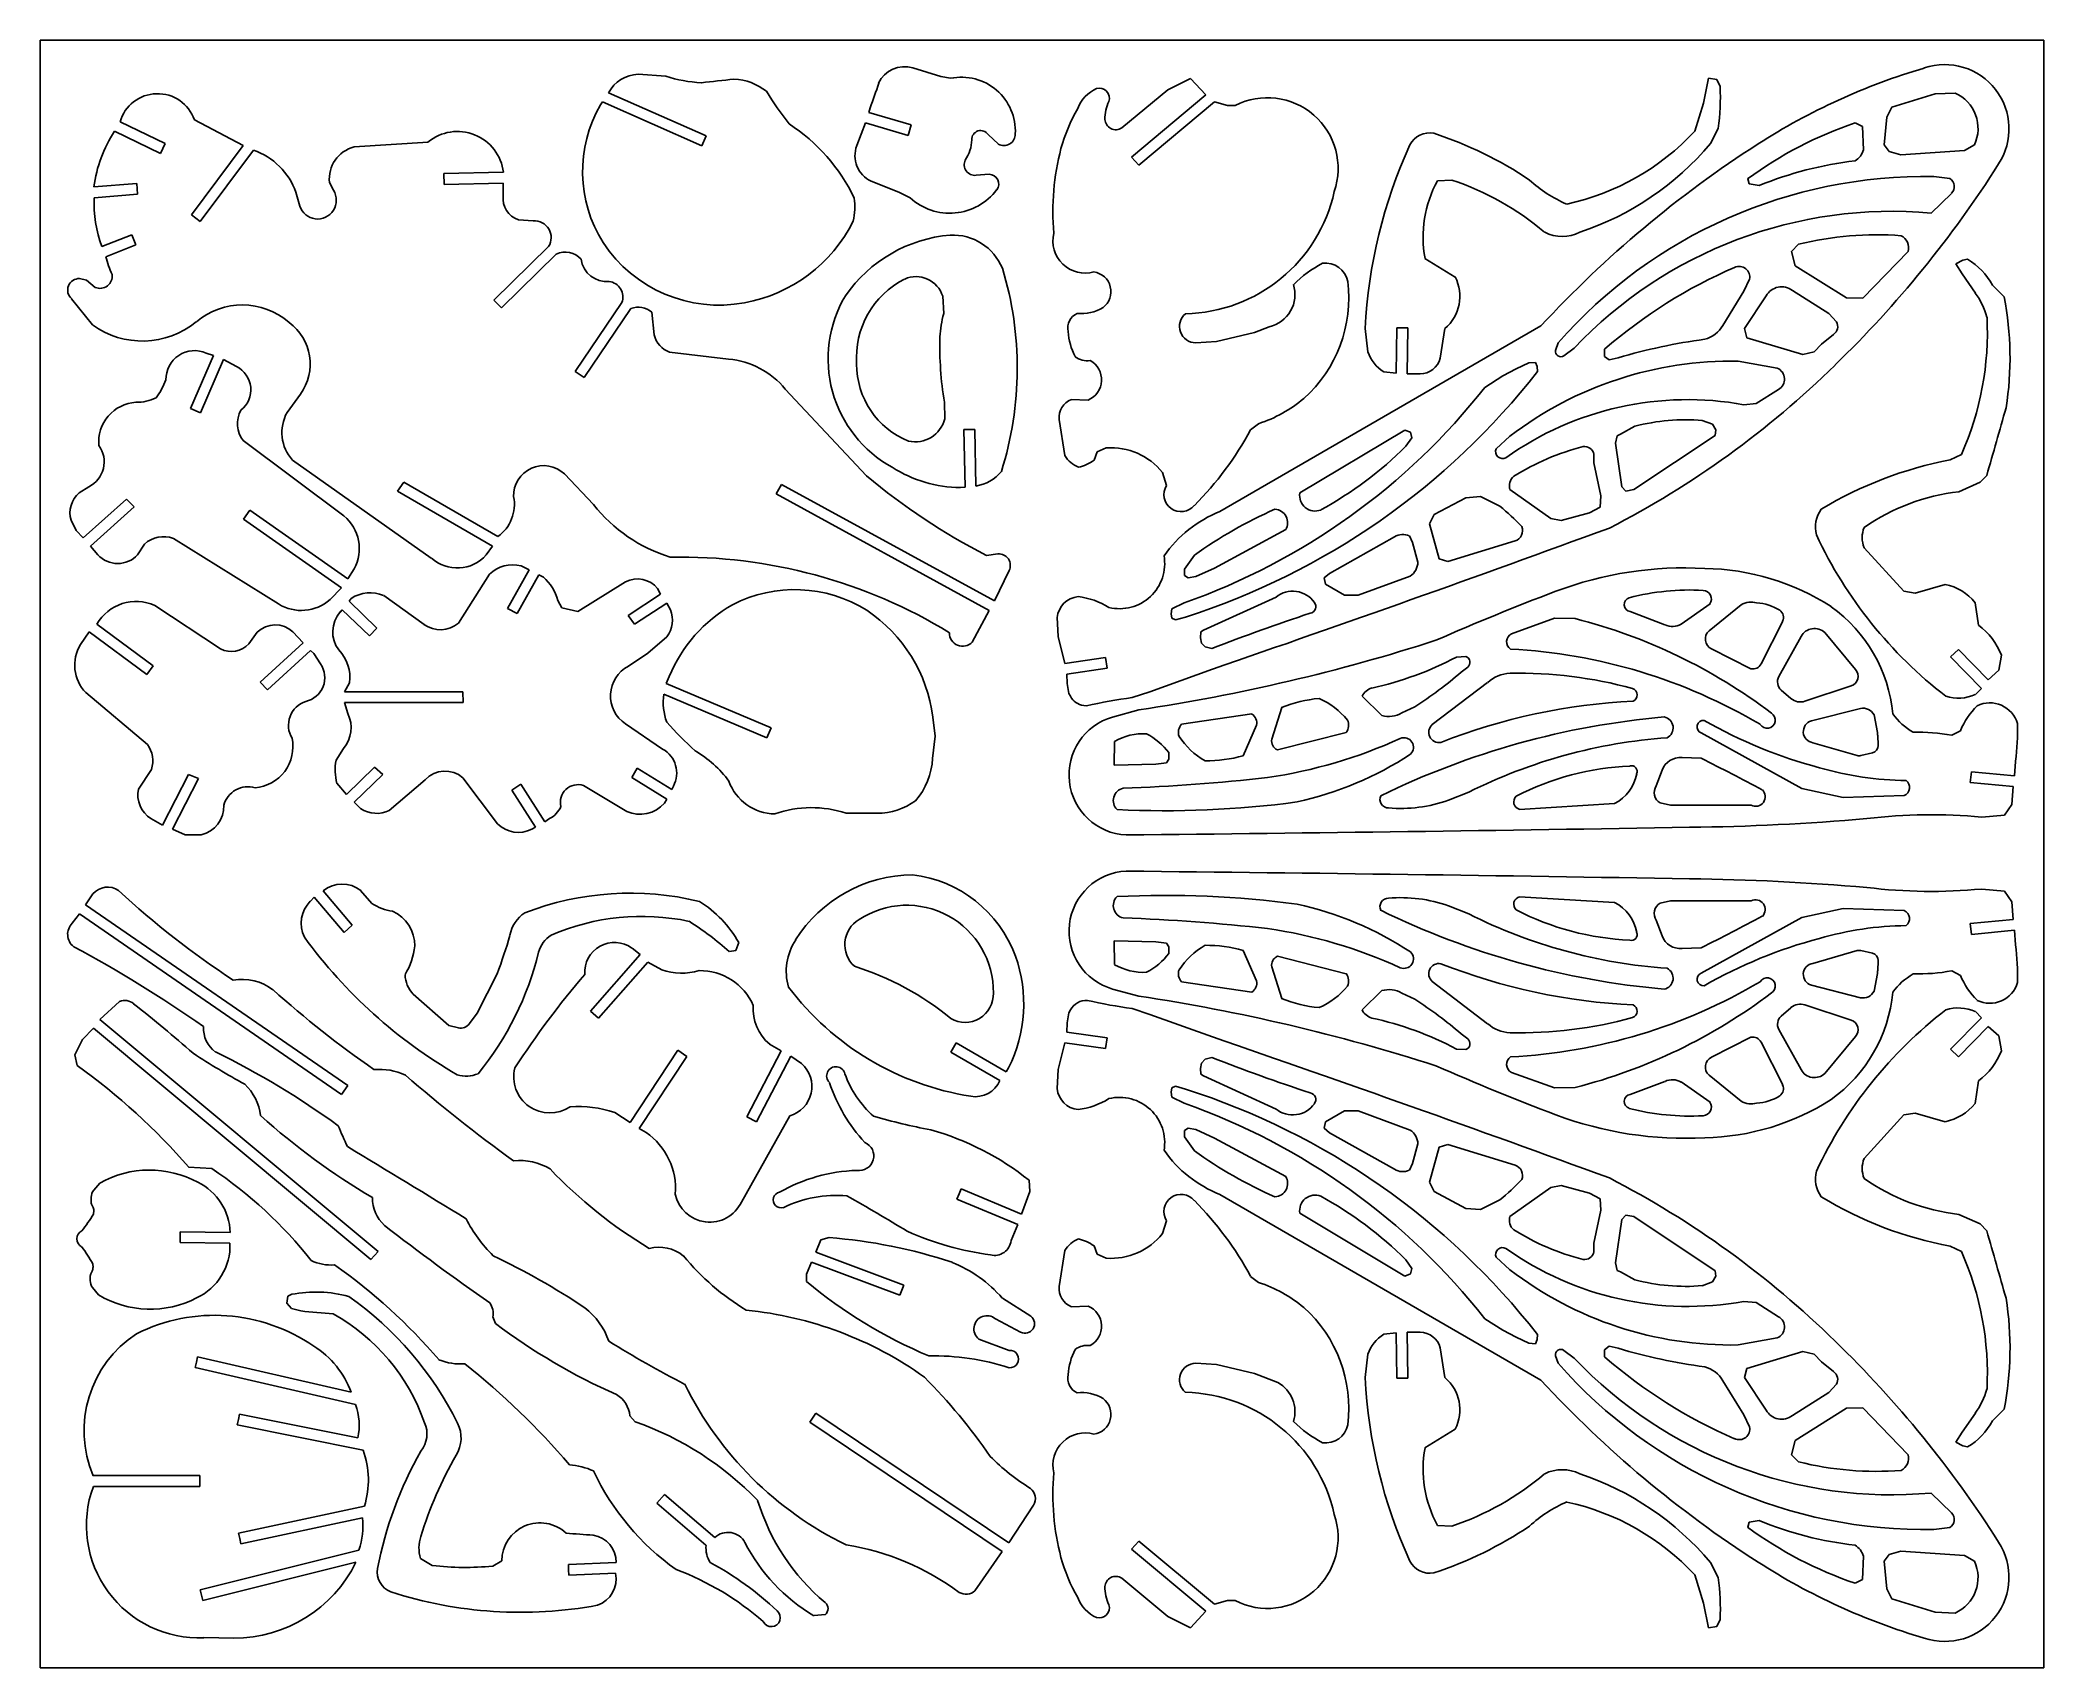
# Model space of a CAD drawing. Header units: millimetres. Extents: x -340 to 29, y 422 to 722.
import ezdxf

# ---------------------------------------------------------------- set-up
doc = ezdxf.new("R2010")
doc.units = ezdxf.units.MM
doc.layers.add('CYAN', color=7, linetype='Continuous')
doc.layers.add('WHITE', color=7, linetype='Continuous')

msp = doc.modelspace()

# ---------------------------------------------------------------- linework, layer by layer
for p, q in [((-226.61, 452.49), (-225.21, 454.1)), ((-226.61, 452.49), (-217.56, 444.76)), ((-225.21, 454.1), (-215.93, 446.18)), ((-217.56, 444.76), (-217.53, 444.73)), ((-215.93, 446.18), (-215.93, 446.17))]:
    msp.add_line(p, q)
at = {"layer": 'CYAN'}
for p, q in [((29.04, 722.14), (-340.29, 722.14)), ((-340.29, 722.14), (-340.29, 422.14)), ((29.04, 422.14), (29.04, 722.14)), ((-174.3, 715.41), (-179.43, 717)), ((-224.98, 715.48), (-230.06, 715.85)), ((-172.47, 715.11), (-174.3, 715.41)), ((-132.44, 712.99), (-140.91, 705.96)), ((-128.24, 715.09), (-132.44, 712.99)), ((-125.41, 712.04), (-128.24, 715.09)), ((-32.79, 715.1), (-33.68, 710.54)), ((-31.27, 714.85), (-32.79, 715.1)), ((-30.64, 713.58), (-31.27, 714.85)), ((-236.66, 710.77), (-237, 710.22)), ((-218.32, 702.64), (-236.66, 710.77)), ((-235.5, 712.44), (-217.51, 704.47)), ((-187.31, 709.68), (-187.56, 708.78)), ((-139.12, 700.59), (-125.41, 712.04)), ((-123.83, 710.74), (-137.76, 699.12)), ((-121.45, 710.1), (-123.83, 710.74)), ((-120.01, 710.1), (-121.45, 710.1)), ((-33.68, 710.54), (-35.33, 705.35)), ((9, 712.22), (1, 709.76)), ((-325.56, 707.07), (-317.24, 703.07)), ((-302.83, 702.71), (-311.84, 707.44)), ((-188.18, 706.87), (-189.76, 702.72)), ((-180.3, 704.58), (-188.18, 706.87)), ((-187.56, 708.78), (-179.74, 706.5)), ((-179.74, 706.5), (-180.3, 704.58)), ((-32.41, 703.07), (-31.02, 705.85)), ((-4.39, 706.23), (-4.23, 701.89)), ((-318.11, 701.27), (-326.57, 705.33)), ((-317.24, 703.07), (-318.11, 701.27)), ((-312.39, 689.92), (-302.83, 702.71)), ((-300.96, 701.87), (-310.79, 688.73)), ((-268.79, 703.36), (-282.42, 702.45)), ((-217.51, 704.47), (-218.32, 702.64)), ((-165.57, 704.73), (-163.67, 702.96)), ((2.69, 701), (14.38, 701.77)), ((-137.76, 699.12), (-139.12, 700.59)), ((-330.37, 695.1), (-322.47, 695.73)), ((-322.47, 695.73), (-322.31, 693.74)), ((-286.96, 695.92), (-286.23, 694.46)), ((-265.86, 697.55), (-254.88, 697.79)), ((-265.82, 695.55), (-265.86, 697.55)), ((-254.92, 695.79), (-265.82, 695.55)), ((-254.92, 693.46), (-254.92, 695.79)), ((-187.13, 696.12), (-182, 694.11)), ((-165.38, 697.41), (-167.77, 697.22)), ((-82.75, 696.22), (-80.09, 696.35)), ((-322.31, 693.74), (-330.34, 693.09)), ((-292.41, 691.56), (-293.13, 694.1)), ((-182, 694.11), (-179.92, 693.07)), ((8.26, 690.27), (12.01, 693.9)), ((-310.79, 688.73), (-312.39, 689.92)), ((-249.38, 688.83), (-252.11, 689.01)), ((-328.92, 684.08), (-323.39, 686.27)), ((-322.65, 684.41), (-328.19, 682.22)), ((-323.39, 686.27), (-322.65, 684.41)), ((-256.65, 674.22), (-246.57, 684.11)), ((-245.17, 682.68), (-255.25, 672.79)), ((-79.46, 678.48), (-85.04, 681.9)), ((-4.33, 674.59), (4.03, 683.21)), ((14.07, 681.59), (12.82, 680.88)), ((12.82, 680.88), (13.99, 679.06)), ((14.96, 681.77), (14.07, 681.59)), ((-331.74, 677.92), (-333.01, 678.2)), ((-330.11, 676.56), (-331.74, 677.92)), ((-17.32, 675.97), (-10.59, 671.73)), ((13.99, 679.06), (16.4, 675.52)), ((21.72, 674.83), (19.58, 676.97)), ((-334.47, 674.47), (-330.65, 669.66)), ((-255.25, 672.79), (-256.65, 674.22)), ((-241.66, 661.06), (-233.05, 673.78)), ((-231.39, 672.66), (-240, 659.94)), ((-26.29, 675.86), (-30.15, 669.56)), ((-26.12, 668.97), (-22.16, 674.99)), ((-227.1, 667.81), (-227.56, 671.98)), ((-63.67, 669.46), (-122.83, 635.26)), ((-113.73, 669.3), (-116.44, 668.25)), ((-96.07, 668.98), (-95.56, 664.67)), ((-90.33, 660.75), (-90.21, 669.11)), ((-90.21, 669.11), (-88.21, 669.11)), ((-88.21, 669.11), (-88.33, 660.62)), ((-82.25, 663.53), (-81.36, 668.98)), ((-123.47, 666.58), (-127.29, 666.34)), ((-116.44, 668.25), (-123.47, 666.58)), ((-15.37, 664.19), (-25.74, 667.28)), ((-312.54, 654.27), (-308.34, 664.04)), ((-306.5, 663.25), (-310.71, 653.46)), ((-308.34, 664.04), (-309.66, 664.47)), ((-304.08, 661.97), (-306.5, 663.25)), ((-213.39, 663.36), (-224.29, 664.63)), ((-20.1, 661.68), (-27.32, 662.98)), ((-240, 659.94), (-241.66, 661.06)), ((-187.96, 641.85), (-202.94, 657.82)), ((-92.64, 661), (-90.33, 660.75)), ((-88.33, 660.62), (-85.92, 660.62)), ((-24.01, 655.17), (-19.89, 657.77)), ((-310.71, 653.46), (-312.54, 654.27)), ((-292.31, 656.89), (-294.76, 653.53)), ((-147.11, 655.81), (-150.22, 655.93)), ((-169.8, 639.73), (-170.01, 650.36)), ((-170.01, 650.36), (-168.01, 650.36)), ((-168.01, 650.36), (-167.8, 639.94)), ((-152.48, 652.23), (-151.41, 645.56)), ((-117.17, 650.33), (-115.72, 651.44)), ((-88.75, 650.28), (-108.11, 638.68)), ((-284.28, 634.47), (-302.83, 648.32)), ((-145.44, 646.27), (-143.77, 646.99)), ((-49.94, 647.87), (-48.74, 639.84)), ((-46.57, 639.3), (-31.53, 649.28)), ((-293.76, 644.73), (-268.18, 626.67)), ((-146.04, 644.72), (-145.44, 646.27)), ((-52.6, 638.16), (-53.9, 644.24)), ((13.85, 645.78), (11.76, 644.77)), ((-331.33, 639.84), (-333.09, 638.71)), ((-274.44, 639.02), (-273.27, 640.65)), ((-256.9, 628.87), (-274.44, 639.02)), ((-273.27, 640.65), (-255.94, 630.63)), ((-243.66, 642.19), (-238.3, 636.56)), ((-204.6, 638.5), (-203.64, 640.25)), ((-203.64, 640.25), (-164.39, 618.82)), ((-170.64, 639.69), (-169.8, 639.73)), ((-133.4, 642.46), (-132.68, 640.07)), ((-69.37, 639.3), (-61.83, 633.98)), ((13.35, 638.9), (17.27, 640.68)), ((17.27, 640.68), (18.51, 641.93)), ((-332.34, 630.39), (-324.38, 637.52)), ((-322.97, 636.11), (-331, 628.9)), ((-324.38, 637.52), (-322.97, 636.11)), ((-302.81, 633.87), (-301.63, 635.49)), ((-301.63, 635.49), (-283.59, 622.84)), ((-165.35, 617.05), (-204.6, 638.5)), ((-83.36, 634.71), (-77.5, 637.8)), ((-334.59, 633.64), (-333.65, 631.76)), ((-333.65, 631.76), (-332.34, 630.39)), ((-284.73, 621.2), (-302.81, 633.87)), ((-110.71, 631.93), (-123.84, 624.83)), ((-82.44, 626.52), (-84.23, 632.98)), ((-59.93, 633.6), (-54.71, 635.01)), ((-331, 628.9), (-329.64, 627.25)), ((-322.32, 627.25), (-321.06, 629.25)), ((-315.71, 630.3), (-296.36, 618.23)), ((-258.06, 627.25), (-256.9, 628.87)), ((-68.43, 629.83), (-80.81, 626.03)), ((3.21, 620.59), (-4.09, 628.59)), ((-283.59, 622.84), (-282.4, 624.67)), ((-254.12, 617.39), (-250.16, 624.53)), ((-250.16, 624.53), (-251.65, 625.23)), ((-163.77, 627.45), (-165.86, 627.18)), ((-164.39, 618.82), (-161.68, 624.37)), ((-286.85, 619.04), (-284.73, 621.2)), ((-257.47, 623.72), (-263.18, 614.68)), ((-248.38, 623.62), (-252.35, 616.45)), ((-247.53, 623.17), (-248.38, 623.62)), ((-232.39, 622.31), (-241.17, 616.82)), ((-225.91, 620.01), (-226.47, 621.07)), ((-103.62, 623.05), (-102.64, 623.86)), ((-87.76, 623.37), (-97.37, 619.84)), ((5.34, 620.23), (3.21, 620.59)), ((10.86, 621.83), (5.34, 620.23)), ((-307.02, 609.93), (-319.13, 617.94)), ((-284.61, 617.17), (-284.98, 616.74)), ((-279.6, 612.33), (-284.61, 617.17)), ((-282.94, 619.25), (-283.35, 618.74)), ((-283.35, 618.74), (-278.21, 613.77)), ((-269.53, 614.46), (-276.96, 619.79)), ((-252.35, 616.45), (-254.12, 617.39)), ((-244.13, 617.52), (-244.89, 618.87)), ((-241.17, 616.82), (-244.13, 617.52)), ((-231.93, 616.11), (-225.91, 620.01)), ((-224.76, 618.37), (-230.72, 614.51)), ((-224.1, 617.15), (-224.76, 618.37)), ((-168.49, 611.21), (-165.35, 617.05)), ((17, 614.3), (16.38, 618.45)), ((-329.83, 614.49), (-319.43, 606.83)), ((-291.82, 611.05), (-293.69, 613.11)), ((-278.21, 613.77), (-279.6, 612.33)), ((-230.72, 614.51), (-231.93, 616.11)), ((-152.82, 615.73), (-152.67, 612.2)), ((-331.26, 613.06), (-332.83, 610.74)), ((-320.63, 605.24), (-331.26, 613.06)), ((-300.25, 613.01), (-301.81, 610.86)), ((-299.75, 603.81), (-291.82, 611.05)), ((-290.43, 609.62), (-298.35, 602.38)), ((-289.84, 609.11), (-290.43, 609.62)), ((-228.25, 609.18), (-224.75, 612.19)), ((-152.67, 612.2), (-151.44, 607.28)), ((-5.71, 606.14), (-11.33, 612.95)), ((11.85, 608.47), (13.3, 609.85)), ((13.3, 609.85), (18.77, 604.27)), ((-319.43, 606.83), (-320.63, 605.24)), ((-288.62, 607.17), (-289.84, 609.11)), ((-231.85, 606.76), (-228.25, 609.18)), ((-151.44, 607.28), (-143.9, 608.35)), ((-143.64, 606.37), (-151.04, 605.31)), ((-143.9, 608.35), (-143.64, 606.37)), ((-135.75, 602.05), (-124.21, 606.2)), ((17.54, 602.66), (11.85, 608.47)), ((18.77, 604.27), (20.76, 606.01)), ((20.76, 606.01), (21.21, 608.79)), ((-298.35, 602.38), (-299.75, 603.81)), ((-283.26, 603.72), (-284.18, 602.05)), ((-284.18, 602.05), (-262.37, 602.05)), ((-262.37, 602.05), (-262.31, 600.05)), ((-224.32, 604.87), (-224.91, 603.58)), ((-224.91, 603.58), (-205.57, 595.38)), ((-151.04, 605.31), (-150.98, 603.59)), ((-150.98, 603.59), (-150.67, 601.74)), ((-138.98, 600.97), (-135.75, 602.05)), ((16.4, 601.52), (17.54, 602.66)), ((-331.87, 601.89), (-320.51, 592.33)), ((-262.31, 600.05), (-284.18, 600.05)), ((-284.18, 600.05), (-283.59, 598.01)), ((-206.36, 593.54), (-225.34, 601.59)), ((-150.67, 601.74), (-150.39, 601.22)), ((-147.93, 599.5), (-147.44, 599.43)), ((-137.75, 598.7), (-142.62, 597.39)), ((-113.29, 593.3), (-111.45, 599.14)), ((-96.64, 601.24), (-92.98, 597.68)), ((-13.82, 596.67), (-4.76, 598.98)), ((-225.55, 591.49), (-232.39, 596.12)), ((-205.57, 595.38), (-206.36, 593.54)), ((-175.32, 593.89), (-175.74, 597.39)), ((-129.89, 596.07), (-116.95, 597.95)), ((-116.11, 595.89), (-118.55, 590.26)), ((13.65, 594.87), (12.06, 594.03)), ((-284.39, 591.57), (-285.73, 589.42)), ((-175.8, 589.74), (-175.32, 593.89)), ((-142.35, 588.49), (-142.26, 592.89)), ((-99.56, 594.55), (-112.23, 591.34)), ((-15.6, 584.21), (-34.11, 594.46)), ((-319.77, 587.73), (-322.18, 584.11)), ((-283.8, 583.12), (-278.63, 588.13)), ((-278.63, 588.13), (-277.1, 586.82)), ((-231.25, 586.27), (-230.23, 587.99)), ((-230.23, 587.99), (-223.86, 584.05)), ((15.43, 585.32), (15.68, 587.3)), ((15.68, 587.3), (23.59, 586.56)), ((23.59, 586.56), (23.83, 589.22)), ((-317.72, 577.48), (-312.95, 586.78)), ((-311.08, 586.03), (-315.86, 576.71)), ((-312.95, 586.78), (-311.08, 586.03)), ((-285.57, 585.17), (-283.8, 583.12)), ((-277.1, 586.82), (-282.4, 581.68)), ((-275.93, 580.16), (-269.31, 585.81)), ((-262.36, 586.19), (-256.01, 577.69)), ((-253.34, 583.9), (-251.69, 585.04)), ((-248.99, 577.07), (-253.34, 583.9)), ((-251.69, 585.04), (-247.27, 578.09)), ((-240.14, 584.76), (-232.17, 579.97)), ((-224.77, 582.26), (-231.25, 586.27)), ((-223.86, 584.05), (-223.55, 584.65)), ((23.4, 584.57), (15.43, 585.32)), ((23.12, 581.29), (23.4, 584.57)), ((-282.4, 581.68), (-281.21, 580.54)), ((-225.22, 581.53), (-224.77, 582.26)), ((-50.11, 581.43), (-67.59, 580.37)), ((21.8, 579.33), (23.12, 581.29)), ((-319.89, 578.66), (-317.72, 577.48)), ((-315.86, 576.71), (-313.55, 575.65)), ((-249.65, 576.72), (-248.99, 577.07)), ((-247.27, 578.09), (-246.39, 578.68)), ((-191.7, 579.65), (-186.01, 579.65)), ((17.59, 578.95), (21.8, 579.33)), ((-313.55, 575.65), (-310.59, 575.65)), ((-288.12, 565.34), (-282.77, 559.03)), ((-279.13, 563.03), (-281.21, 565.39)), ((21.8, 565.31), (17.59, 565.69)), ((23.12, 563.35), (21.8, 565.31)), ((-330.55, 564.78), (-331.9, 562.78)), ((-331.9, 562.78), (-283.59, 529.49)), ((-289.76, 564.18), (-290.48, 563.43)), ((-284.24, 557.67), (-289.76, 564.18)), ((-67.59, 564.27), (-50.11, 563.2)), ((23.4, 560.07), (23.12, 563.35)), ((-333.03, 561.14), (-334.36, 559.39)), ((-284.72, 527.84), (-333.03, 561.14)), ((-282.77, 559.03), (-284.24, 557.67)), ((-15.6, 560.42), (-34.11, 550.18)), ((15.43, 559.32), (23.4, 560.07)), ((15.68, 557.33), (15.43, 559.32)), ((23.59, 558.08), (15.68, 557.33)), ((23.83, 555.42), (23.59, 558.08)), ((-229.68, 553.65), (-231.19, 554.8)), ((-213.25, 554.16), (-212.06, 554.34)), ((-212.06, 554.34), (-211.51, 555.81)), ((-142.35, 556.15), (-142.26, 551.75)), ((-118.55, 554.37), (-116.11, 548.75)), ((-238.84, 543.18), (-229.68, 553.65)), ((-228.27, 552.23), (-237.34, 541.87)), ((-225.7, 550.78), (-228.27, 552.23)), ((-111.45, 545.5), (-113.29, 551.34)), ((-112.23, 553.3), (-99.56, 550.09)), ((12.06, 550.61), (13.65, 549.76)), ((-256.03, 550.08), (-259.72, 542.82)), ((-142.62, 547.25), (-137.75, 545.94)), ((-116.95, 546.69), (-129.89, 548.57)), ((-96.64, 543.4), (-92.98, 546.96)), ((-4.76, 545.66), (-13.82, 547.97)), ((-325.63, 544.94), (-329.26, 541.64)), ((-264.96, 540.52), (-271.53, 546.34)), ((-237.34, 541.87), (-238.84, 543.18)), ((-150.39, 543.42), (-150.67, 542.9)), ((-135.75, 542.59), (-138.98, 543.67)), ((17.54, 541.98), (16.4, 543.11)), ((-330.46, 540.06), (-332.47, 537.97)), ((-279.34, 497.44), (-330.46, 540.06)), ((-329.26, 541.64), (-277.99, 498.91)), ((-263.2, 540.12), (-264.96, 540.52)), ((-259.72, 542.82), (-261.15, 540.88)), ((-150.98, 541.05), (-151.04, 539.33)), ((-151.04, 539.33), (-143.64, 538.27)), ((-150.67, 542.9), (-150.98, 541.05)), ((-124.21, 538.44), (-135.75, 542.59)), ((11.85, 536.17), (17.54, 541.98)), ((18.77, 540.37), (13.3, 534.79)), ((20.76, 538.63), (18.77, 540.37)), ((-332.47, 537.97), (-333.86, 535.12)), ((-231.52, 522.65), (-222.73, 535.97)), ((-222.73, 535.97), (-221.1, 534.81)), ((-210.04, 523.7), (-203.68, 535.85)), ((-203.68, 535.85), (-205.82, 537.1)), ((-172.42, 535.6), (-171.42, 537.33)), ((-163.39, 530.39), (-172.42, 535.6)), ((-171.42, 537.33), (-162.22, 532.03)), ((-151.44, 537.36), (-152.67, 532.44)), ((-143.9, 536.29), (-151.44, 537.36)), ((-143.64, 538.27), (-143.9, 536.29)), ((-11.33, 531.69), (-5.71, 538.5)), ((13.3, 534.79), (11.85, 536.17)), ((21.21, 535.85), (20.76, 538.63)), ((-333.86, 535.12), (-333.46, 533.15)), ((-221.1, 534.81), (-229.85, 521.55)), ((-201.92, 534.9), (-208.27, 522.77)), ((-199.96, 533.54), (-201.92, 534.9)), ((-162.22, 532.03), (-161.78, 532.74)), ((-152.67, 532.44), (-152.82, 528.91)), ((-283.59, 529.49), (-284.72, 527.84)), ((16.38, 526.19), (17, 530.34)), ((-234.38, 524.48), (-231.52, 522.65)), ((-97.37, 524.79), (-87.76, 521.27)), ((-229.85, 521.55), (-228.61, 520.82)), ((-211.04, 508.01), (-202.13, 523.9)), ((-208.27, 522.77), (-210.04, 523.7)), ((-102.64, 520.78), (-103.62, 521.59)), ((-4.09, 516.05), (3.21, 524.05)), ((3.21, 524.05), (5.34, 524.41)), ((5.34, 524.41), (10.86, 522.81)), ((-123.84, 519.8), (-110.71, 512.71)), ((-84.23, 511.66), (-82.44, 518.12)), ((-80.81, 518.61), (-68.43, 514.81)), ((-312.91, 514.4), (-308.66, 514.17)), ((-329.29, 511.5), (-330.4, 510.17)), ((-170.92, 509.49), (-170.54, 510.41)), ((-170.54, 510.41), (-159.39, 505.75)), ((-159.39, 505.75), (-157.88, 509.95)), ((-157.88, 509.95), (-158, 512.01)), ((-77.5, 506.83), (-83.36, 509.93)), ((-69.37, 505.34), (-61.83, 510.66)), ((-59.93, 511.04), (-54.71, 509.63)), ((-330.87, 508.89), (-330.87, 507.94)), ((-330.8, 507.64), (-330.55, 507.15)), ((-330.41, 506.46), (-330.46, 505.79)), ((-171.31, 508.56), (-170.92, 509.49)), ((-160.09, 503.88), (-171.31, 508.56)), ((-122.83, 509.38), (-63.67, 475.18)), ((-52.6, 506.48), (-53.9, 500.4)), ((-314.49, 500.52), (-314.47, 502.52)), ((-314.47, 502.52), (-305.26, 502.41)), ((-161.33, 500.89), (-160.09, 503.88)), ((-132.68, 504.57), (-133.4, 502.18)), ((-108.11, 505.96), (-88.75, 494.36)), ((-48.74, 504.8), (-49.94, 496.77)), ((-31.53, 495.35), (-46.57, 505.34)), ((17.27, 503.96), (13.35, 505.73)), ((18.51, 502.71), (17.27, 503.96)), ((-305.29, 500.41), (-314.49, 500.52)), ((-277.99, 498.91), (-279.34, 497.44)), ((-196.38, 501.02), (-197.33, 498.75)), ((-197.33, 498.75), (-181.12, 492.7)), ((-194.88, 501.45), (-196.38, 501.02)), ((-151.41, 499.08), (-152.48, 492.41)), ((-145.44, 498.37), (-146.04, 499.92)), ((11.76, 499.87), (13.85, 498.86)), ((-330.69, 495.26), (-330.95, 494.77)), ((-330.56, 496.61), (-330.53, 495.94)), ((-198.12, 496.91), (-199.06, 494.7)), ((-181.82, 490.82), (-198.12, 496.91)), ((-143.77, 497.65), (-145.44, 498.37)), ((-331.03, 494.47), (-331.05, 493.53)), ((-330.61, 492.23), (-329.53, 490.88)), ((-199.06, 494.7), (-199.06, 493.36)), ((-181.12, 492.7), (-181.82, 490.82)), ((-115.72, 493.2), (-117.17, 494.31)), ((-294.63, 490.66), (-294.84, 489.37)), ((-294.84, 489.37), (-293.97, 488.39)), ((-293.92, 491), (-294.63, 490.66)), ((-293.97, 488.39), (-292.24, 487.96)), ((-157.68, 486.97), (-162.93, 490.31)), ((-150.22, 488.71), (-147.11, 488.83)), ((-24.01, 489.47), (-19.89, 486.87)), ((-256.37, 485.61), (-256.83, 486.82)), ((-164.22, 486.5), (-159.56, 484.04)), ((-90.33, 483.89), (-92.64, 483.64)), ((-90.21, 475.53), (-90.33, 483.89)), ((-85.92, 484.02), (-88.33, 484.02)), ((-88.33, 484.02), (-88.21, 475.53)), ((-161.7, 480.67), (-167.27, 482.75)), ((-81.36, 475.66), (-82.25, 481.11)), ((-20.1, 482.96), (-27.32, 481.66)), ((-25.74, 477.35), (-15.37, 480.45)), ((-311.71, 477.52), (-311.49, 478.49)), ((-282.15, 470.7), (-311.71, 477.52)), ((-311.49, 478.49), (-311.26, 479.46)), ((-311.26, 479.46), (-282.95, 472.94)), ((-127.29, 478.29), (-123.47, 478.06)), ((-123.47, 478.06), (-116.44, 476.39)), ((-95.56, 479.97), (-96.07, 475.66)), ((-116.44, 476.39), (-112.14, 474.72)), ((-88.21, 475.53), (-90.21, 475.53)), ((-30.15, 475.08), (-26.29, 468.78)), ((-22.16, 469.65), (-26.12, 475.67)), ((-10.59, 472.91), (-17.32, 468.67)), ((-198.41, 467.45), (-197.29, 469.11)), ((-197.29, 469.11), (-161.76, 445.21)), ((-4.33, 470.05), (4.03, 461.43)), ((16.4, 469.11), (13.99, 465.58)), ((19.58, 467.67), (21.72, 469.81)), ((-303.94, 466.96), (-303.75, 467.94)), ((-280.75, 462.3), (-303.94, 466.96)), ((-303.75, 467.94), (-303.55, 468.92)), ((-303.55, 468.92), (-281.74, 464.54)), ((-230.59, 467.51), (-231.57, 468.61)), ((-162.95, 443.6), (-198.41, 467.45)), ((-85.04, 462.73), (-79.46, 466.16)), ((13.99, 465.58), (12.82, 463.76)), ((12.82, 463.76), (14.07, 463.05)), ((14.07, 463.05), (14.96, 462.87)), ((-330.49, 457.58), (-310.83, 457.6)), ((-310.83, 455.6), (-330.47, 455.58)), ((-310.83, 457.6), (-310.83, 455.6)), ((8.26, 454.37), (12.01, 450.74)), ((-303.7, 446.96), (-280.51, 451.96)), ((-161.76, 445.21), (-157.21, 452.13)), ((-303.49, 445.98), (-303.7, 446.96)), ((-280.88, 449.83), (-303.28, 445)), ((-80.09, 448.29), (-82.75, 448.42)), ((-310.81, 436.53), (-281.53, 443.83)), ((-303.28, 445), (-303.49, 445.98)), ((-167.98, 436.34), (-162.95, 443.6)), ((-139.12, 444.05), (-137.76, 445.52)), ((-125.41, 432.6), (-139.12, 444.05)), ((-137.76, 445.52), (-123.83, 433.9)), ((2.69, 443.64), (14.38, 442.87)), ((-282.08, 441.63), (-310.32, 434.59)), ((-268, 441.01), (-270.19, 442.33)), ((-255.18, 441.89), (-256.85, 440.92)), ((-242.91, 441.23), (-234.11, 441.58)), ((-242.87, 440.23), (-242.91, 441.23)), ((-242.83, 439.23), (-242.87, 440.23)), ((-234.25, 439.58), (-242.83, 439.23)), ((-31.02, 438.79), (-32.41, 441.57)), ((-4.23, 442.75), (-4.39, 438.41)), ((-310.56, 435.56), (-310.81, 436.53)), ((-140.91, 438.68), (-132.44, 431.65)), ((-35.33, 439.29), (-33.68, 434.1)), ((-310.32, 434.59), (-310.56, 435.56)), ((-128.24, 429.55), (-125.41, 432.6)), ((-123.83, 433.9), (-121.45, 434.54)), ((-121.45, 434.54), (-120.01, 434.54)), ((-33.68, 434.1), (-32.79, 429.53)), ((9, 432.41), (1, 434.87)), ((-197.64, 431.78), (-195.59, 431.96)), ((-132.44, 431.65), (-128.24, 429.55)), ((-32.79, 429.53), (-31.27, 429.79)), ((-31.27, 429.79), (-30.64, 431.06)), ((-310.09, 427.72), (-304.59, 427.64)), ((-340.29, 422.14), (29.04, 422.14))]:
    msp.add_line(p, q, dxfattribs=at)
for centre, radius, start, end in [((-180.98, 712.01), 5.23, 72.8227, 155.2817), ((40.22, 603.8), 117.97, 106.3587, 122.762), ((10.77, 705.78), 11.84, 326.9009, 108.6095), ((-229.82, 709.41), 6.44, 92.1787, 151.9194), ((-217.14, 739.8), 25.55, 252.13, 267.1382), ((-173.43, 324.36), 392.51, 95.6985, 96.5807), ((-212.77, 704.69), 10.24, 51.5237, 87.974), ((-253.54, 735.5), 71.08, 338.6972, 342.5576), ((-170.48, 705.37), 9.94, 357.0292, 101.5172), ((-142.84, 707.2), 6.61, 114.3833, 159.3939), ((-145.09, 711.41), 1.88, 342.5132, 104.5791), ((-69.44, 711.62), 38.85, 351.4644, 2.8981), ((-318.64, 705.07), 7.2, 19.2637, 163.8894), ((-215.7, 697.9), 24.6, 149.9489, 212.1375), ((-157.5, 742.14), 57.07, 211.0432, 218.3824), ((-121.11, 693.47), 32.21, 150.0893, 164.3846), ((-136.99, 707.75), 7.03, 153.8364, 181.957), ((-114.08, 698.5), 13.03, 340.9265, 117.1113), ((9.78, 705.88), 7.12, 334.8292, 65.9034), ((-220.94, 678.15), 34.14, 25.8517, 56.7761), ((-166.93, 703.84), 1.63, 33.1616, 182.9883), ((-142.03, 707.61), 1.99, 182.8941, 304.0077), ((17.76, 637.49), 73.27, 108.7151, 126.2533), ((-305.89, 691.83), 24.7, 146.8605, 172.3904), ((-305.22, 689.75), 12.84, 19.8147, 70.6511), ((-280.9, 696.55), 6.09, 104.419, 185.992), ((-263.37, 696.76), 8.54, 6.9039, 129.4266), ((-184.86, 700.85), 5.24, 159.1223, 244.3211), ((-175.39, 703.93), 6.83, 325.1657, 358.508), ((-162.66, 704.8), 2.1, 241.1194, 1.4344), ((-107.57, 690.55), 46.04, 165.4169, 184.9613), ((-3.28, 664.3), 92.91, 155.5079, 177.1112), ((-84.17, 700.93), 4.11, 79.0418, 152.7442), ((-105.81, 636.76), 71.8, 56.0936, 71.7986), ((87.41, 529.79), 205.75, 122.6601, 137.2486), ((-68.4, 736), 45.09, 282.1472, 317.1786), ((-73.65, 737.92), 54, 288.5171, 319.7968), ((-7.57, 702.85), 3.48, 301.6626, 344.0735), ((-167.98, 699.19), 1.98, 155.0415, 276.2984), ((1.83, 633.81), 66.51, 96.5422, 112.3369), ((-149.86, 807.32), 201.87, 314.0659, 327.6557), ((-289.13, 692.61), 3.44, 197.8123, 32.5605), ((-172.62, 701.07), 10.83, 227.6003, 322.9006), ((-165.38, 695.63), 1.78, 322.0131, 90.1682), ((-63.46, 685.81), 21.92, 151.6335, 190.2529), ((-96.01, 648.03), 50.87, 49.5078, 71.7684), ((-49.44, 714.04), 24.07, 227.3109, 246.8269), ((7.13, 607.13), 89.88, 88.9663, 138.7794), ((10.82, 695.14), 1.71, 314.0364, 59.6583), ((-306.29, 692.25), 24.06, 178.0077, 199.8578), ((-250.8, 692.96), 4.16, 173.0552, 251.6262), ((-203.24, 691.47), 13.11, 348.1709, 6.8428), ((-129.79, 700.4), 28.7, 271.1853, 347.6006), ((-249.18, 685.75), 3.09, 327.9009, 93.7326), ((-215.55, 701.39), 28.13, 280.4144, 333.3727), ((1.05, 609.9), 80.69, 84.8709, 136.5597), ((-215.11, 698.99), 25.69, 213.5034, 280.4212), ((-170.32, 660.07), 26.23, 94.829, 145.2317), ((-172.1, 676.29), 9.93, 22.4448, 92.4995), ((-147.65, 685.15), 5.96, 166.2746, 285.641), ((-59.74, 693.21), 7.25, 243.5246, 296.4754), ((-1.92, 627.69), 58.58, 85.4482, 104.0733), ((1.55, 683.82), 2.56, 346.2213, 62.5271), ((-304.02, 688.92), 25.08, 195.4888, 203.4945), ((-243.48, 679.25), 3.83, 40.7329, 116.118), ((-235.85, 682.42), 4.78, 188.1771, 275.4746), ((-223.34, 661.68), 63.16, 342.4701, 16.9413), ((-93.72, 661.47), 22.03, 117.5486, 134.9223), ((-103.38, 676.84), 4.21, 11.4346, 97.252), ((8.71, 595.47), 92.38, 113.3987, 131.0206), ((-27.14, 678.46), 1.97, 348.8374, 114.989), ((8.33, 670.75), 12.85, 28.9038, 58.9781), ((-333.1, 676.08), 2.11, 87.7167, 229.6241), ((-329.25, 678.64), 2.25, 247.5262, 7.2531), ((-235.81, 674.77), 2.93, 340.1932, 81.9272), ((-173.61, 663.64), 16.22, 116.8588, 184.2184), ((-178.84, 673.4), 5.15, 17.5019, 114.0293), ((-146.59, 675.78), 3.67, 307.1052, 81.4784), ((-115.13, 675.27), 6.13, 283.2382, 17.1407), ((-123.97, 674.65), 24.9, 311.8211, 6.9733), ((-86.44, 674.94), 7.83, 310.4648, 26.9032), ((-19.33, 673.46), 3.21, 51.2719, 151.5833), ((-303, 660.27), 13.07, 48.9034, 130.4882), ((-230.04, 669.09), 3.82, 49.3829, 110.7338), ((-172.23, 663.41), 22.82, 149.4025, 241.2183), ((-148.32, 679.28), 7.54, 263.7455, 301.5987), ((4.63, 667.07), 14.49, 16.1483, 35.6882), ((-36.9, 663.58), 59.69, 351.1299, 10.8626), ((-321.43, 682.46), 15.78, 234.2199, 309.0341), ((-300.03, 662.44), 9.51, 324.2664, 53.7899), ((-155.35, 666.55), 19.1, 164.2637, 177.3457), ((-147.99, 669.12), 2.9, 113.3619, 193.4696), ((-127.25, 669.38), 3.04, 129.9303, 269.2489), ((-34.93, 672.34), 5.53, 285.3867, 329.8035), ((-10.74, 669.35), 1.78, 304.7304, 29.0682), ((-37.04, 668.31), 55.66, 336.12, 2.8726), ((-311.78, 659.58), 5.33, 66.5339, 180.5883), ((-222.63, 668.94), 4.62, 194.179, 248.9195), ((-112.6, 665.64), 61.86, 178.3372, 189.4959), ((-139.12, 669.24), 11.72, 183.8727, 207.6539), ((-60, 664.77), 0.975, 169.3459, 305.2311), ((-19.36, 562.19), 105.76, 97.6611, 106.5139), ((-306.17, 657.71), 4.74, 307.679, 63.9235), ((-214.85, 647.98), 15.45, 39.5826, 84.5625), ((-174.5, 662.4), 15.29, 179.8305, 247.9355), ((-147.25, 666.81), 3.76, 233.2217, 277.5484), ((-148.69, 659.53), 4.04, 292.915, 61.45), ((-88.74, 667.09), 7.24, 199.5326, 237.3488), ((-86, 664.49), 3.88, 271.1676, 345.6324), ((-28.51, 595.79), 67.2, 88.9884, 127.4515), ((-129.82, 784.95), 171.87, 297.2791, 314.451), ((-20.94, 659.67), 2.17, 298.9996, 67.3641), ((-328.49, 663.6), 12.09, 322.2977, 340.2952), ((-170.19, 733.82), 122.39, 289.4463, 321.8021), ((-170.3, 743.92), 134.55, 287.8005, 321.993), ((-322.13, 648.06), 7.36, 93.838, 185.0453), ((-322.52, 663.75), 8.36, 269.3394, 295.4983), ((-298.79, 651.47), 5.13, 151.0109, 217.8874), ((-148.76, 652.49), 3.73, 112.9929, 183.9563), ((-123.61, 675.45), 25.27, 288.2048, 310.0083), ((-36.59, 597.97), 57.91, 79.7038, 125.3971), ((-75736.99, 22306.93), 78792.56, 344.0402201, 344.0496363), ((-288.07, 649.83), 7.65, 151.0606, 221.8847), ((-179.01, 653.74), 5.64, 257.3866, 345.6166), ((-170.48, 679.16), 60.61, 315.1021, 331.5947), ((-37.03, 615.9), 36.28, 85.085, 104.8918), ((-333.56, 644.41), 5.09, 295.9837, 36.1488), ((-142.98, 634.66), 12.36, 39.1459, 93.6921), ((-137.95, 696.97), 70.06, 298.7441, 314.8426), ((-70.73, 646.32), 1.29, 157.951, 297.5328), ((-44.6, 603.31), 45.35, 104.4362, 122.0515), ((-55.66, 645.44), 1.8, 12.0025, 97.8633), ((-247.48, 638.18), 5.54, 46.4525, 181.6504), ((-170.48, 663.32), 23.64, 237.3878, 269.6056), ((-169.11, 647.61), 7.78, 279.7221, 320.4143), ((-146.9, 648.29), 5.27, 211.195, 247.6429), ((-150.75, 651.22), 8.03, 283.3023, 305.9226), ((24.91, 574.83), 71.16, 100.6425, 121.2437), ((-112.63, 731.36), 116.99, 229.915, 242.9337), ((-129.99, 638.4), 3.17, 148.1569, 320.2994), ((-67.24, 640.01), 2.25, 129.4833, 198.2732), ((-329.9, 635.01), 4.88, 130.7185, 196.2487), ((-260.17, 636.58), 7.3, 305.3877, 11.3434), ((-215.83, 654.16), 28.54, 218.0561, 253.0879), ((-114.3, 613.88), 23.01, 111.7375, 144.9161), ((-79.58, 560.28), 82.35, 113.709, 125.622), ((-112.81, 633.21), 2.46, 328.4951, 87.1159), ((-105.27, 638.23), 2.88, 171.046, 290.5761), ((-94.18, 607.21), 36.98, 43.1126, 51.6905), ((-7.42, 632.37), 5.66, 144.1941, 194.6386), ((17.69, 601.01), 38.14, 96.5249, 124.8169), ((-289.33, 628.42), 7.88, 331.5916, 50.1151), ((-1419.92, 4367.49), 3978.21, 289.00813, 290.12635), ((-69.1, 631.77), 2.05, 289.0773, 20.6091), ((0.36, 630.46), 4.82, 157.221, 202.779), ((-317.53, 625.4), 5.23, 69.7077, 132.5567), ((-89.14, 628.25), 2.78, 64.1299, 122.7322), ((60.4, 665.31), 80.95, 205.1263, 232.3613), ((-325.98, 630.75), 5.07, 223.6795, 316.3205), ((-263.41, 632.04), 7.18, 228.3904, 318.1523), ((-253.25, 619.43), 6.01, 74.5291, 134.5216), ((-222.27, 531.66), 95.21, 58.6034, 91.1211), ((-163.6, 625.32), 2.14, 333.7067, 94.4856), ((-141.34, 625.68), 8.33, 256.5021, 9.881), ((-89.5, 626), 3.15, 303.5219, 358.5496), ((-37.16, 557.33), 67.55, 86.8581, 110.5933), ((-34.24, 580.2), 44.59, 57.3128, 88.9938), ((-252.95, 616.89), 8.3, 13.79, 49.2143), ((-230.21, 617.99), 4.85, 39.5818, 116.8111), ((-201.18, 595.82), 25.05, 58.0365, 117.2972), ((-109.42, 615.68), 4.9, 35.4402, 128.802), ((109.42, 172.44), 479.41, 110.8119, 113.6652), ((-36.2, 576.42), 44.38, 86.8316, 104.582), ((-33.84, 619.13), 1.6, 326.2964, 86.8727), ((8.89, 612.43), 9.61, 38.838, 78.1864), ((-322.58, 610.34), 8.35, 65.5668, 150.2224), ((-292.15, 625.02), 7.99, 238.2003, 311.5714), ((-279.44, 613.81), 6.47, 67.5043, 122.7844), ((-228.71, 615.23), 4.99, 322.5507, 22.5705), ((-199.32, 594.56), 27.04, 119.5687, 157.5772), ((-203.42, 593.86), 27.9, 7.253, 56.2571), ((-148.59, 615.34), 4.25, 95.1802, 174.7823), ((-150.41, 606.4), 13.25, 57.491, 83.8097), ((-106.41, 617.75), 1.25, 280.0856, 38.4361), ((-47.04, 618.11), 1.3, 104.8815, 263.1099), ((-24.92, 614.92), 3.64, 73.9297, 120.3173), ((-24.36, 609.65), 8.78, 57.52, 87.0679), ((-20.57, 615.74), 1.61, 334.5094, 55.1753), ((-26.19, 595.39), 27.49, 5.3661, 54.3327), ((-296.92, 609.57), 4.79, 47.6655, 134.1094), ((-280.75, 613.08), 5.6, 139.0821, 216.5105), ((-266.49, 618.69), 5.21, 234.2981, 309.5833), ((12.35, 257.86), 377.74, 108.2899, 111.2128), ((-82.28, 517.51), 101.13, 52.8434, 75.7211), ((-39.43, 617.34), 3.25, 245.1572, 299.4238), ((-31.39, 611.76), 1.98, 130.605, 245.6749), ((-13.25, 610.89), 2.81, 47.0809, 151.3306), ((9.07, 603.9), 13.09, 21.9501, 52.672), ((-326.62, 606.94), 7.29, 148.5623, 223.9203), ((-305.05, 613.97), 4.49, 244.0127, 316.2301), ((-290.37, 604.71), 7.18, 352.0485, 44.5376), ((-170.27, 612.82), 2.4, 177.4128, 317.7298), ((-188.87, 939.9), 345.01, 278.5203, 287.8674), ((-68.37, 611.27), 1.63, 115.3573, 237.4814), ((-74.44, 509.45), 100.58, 59.4205, 87.0394), ((-292.24, 604.61), 4.43, 281.9294, 35.2031), ((-228.94, 601.28), 6.21, 118.0006, 236.2837), ((-107.78, 662.43), 61.08, 282.2136, 297.8934), ((-77.9, 607.45), 1.16, 310.7297, 70.8589), ((-24.61, 607.96), 1.72, 257.4972, 332.689), ((-7.05, 604.88), 1.85, 288.1444, 43.241), ((-93.88, 599.77), 3.13, 108.2257, 151.9331), ((-129.8, 665.62), 79.01, 302.8899, 310.6145), ((-68.94, 598.55), 6.92, 93.4538, 131.0164), ((-67.88, 525.14), 80.33, 74.7634, 91.0547), ((-47.22, 601.45), 1.27, 295.3375, 69.242), ((-18.06, 603.87), 2, 151.0675, 229.0489), ((-289.86, 595.86), 4.65, 108.4138, 211.0171), ((-214.95, 600.08), 10.49, 171.7192, 200.3241), ((-147.46, 602.8), 3.33, 208.3207, 261.8697), ((-128.25, 517.87), 83.79, 97.3585, 103.2412), ((-102.22, 576.04), 24.88, 95.3933, 111.7839), ((-110.42, 587.67), 14.39, 39.5714, 65.9364), ((-41.74, 490.74), 109.67, 92.5789, 111.5954), ((-15.85, 602.83), 2.67, 229.0489, 288.3045), ((-4.32, 596.69), 2.33, 28.3234, 100.7828), ((13.25, 608.75), 7.88, 253.1063, 293.5468), ((26.62, 589.47), 14.05, 134.6612, 157.3862), ((19.08, 594.73), 5.28, 15.9937, 116.2443), ((-288.79, 595.39), 5.83, 319.0758, 26.7593), ((-176.17, 639.32), 64.83, 221.4114, 227.9775), ((-139.56, 586.73), 11.09, 106.0588, 267.1647), ((-128.28, 594.56), 2.21, 136.8858, 199.5616), ((-117.88, 596.36), 1.83, 344.8669, 59.6678), ((-101.32, 595.88), 2.21, 322.8858, 25.5616), ((-28.04, 449.8), 148.16, 95.0039, 116.0777), ((-91.69, 602.07), 4.58, 253.5554, 301.0482), ((-82.46, 594.57), 1.89, 131.2788, 280.5606), ((-41.36, 595.38), 2.06, 297.7397, 78.9209), ((-33.67, 595.57), 1.2, 85.5696, 248.439), ((10.41, 673.8), 88.71, 240.2715, 255.1444), ((-21.98, 596.82), 1.51, 211.1231, 58.8396), ((-13.25, 594.69), 2.06, 106.2508, 262.17), ((11, 605.11), 12.14, 216.0413, 240.0157), ((-19.91, 594.69), 44.08, 352.8776, 1.9484), ((-324.58, 589.32), 5.06, 341.6457, 36.4405), ((-301.28, 591.93), 7.59, 274.6338, 11.6685), ((-228.04, 587.05), 5.09, 331.8701, 60.6379), ((-229.97, 573.25), 20.71, 36.5344, 59.8306), ((-136.9, 583.45), 10.86, 87.1477, 119.6191), ((-142.28, 583.05), 12.71, 37.7211, 62.195), ((-118.37, 601.78), 14.39, 213.5714, 239.9364), ((-126.69, 674.2), 88.86, 278.176, 294.6768), ((-111.48, 593.01), 1.83, 170.8669, 245.6678), ((-88.92, 591.82), 1.76, 313.5181, 112.1771), ((-33.67, 497.34), 96.45, 94.0005, 116.6646), ((-2.86, 592.09), 1.33, 283.125, 2.1235), ((-4.93, 593.9), 3.33, 2.1235, 10.6335), ((5.71, 559), 35.6, 79.7301, 91.2501), ((-276.2, 587.65), 9.7, 169.4961, 194.8468), ((-265.64, 582.42), 5, 49.006, 137.2017), ((-188.77, 590.47), 13, 319.1438, 356.7733), ((-125.31, 614.2), 24.88, 269.3933, 285.7839), ((-121.68, 641.97), 61.63, 282.2398, 303.4463), ((-45.05, 537.69), 50.72, 92.5083, 117.2139), ((-46.97, 587.37), 1.04, 335.7169, 106.6799), ((-37.98, 586.33), 3.59, 84.9556, 159.3598), ((-355.62, -47.74), 714, 62.22184, 63.23807), ((4.3, 645.19), 59.51, 253.7693, 269.3872), ((-5.02, 591.58), 1.33, 253.919, 283.125), ((-317.08, 583.04), 5.2, 168.1666, 237.3893), ((-301.96, 579.9), 4.64, 73.8775, 164.5158), ((-241.16, 581.7), 3.23, 71.5726, 194.547), ((-204.77, 588.62), 9.09, 199.5433, 269.4922), ((-140.15, 581.99), 2.33, 102.7904, 225.3023), ((-154.46, 952), 367.99, 272.1481, 276.3049), ((-53.56, 588.27), 7.66, 296.8093, 350.0087), ((-40.58, 583.45), 2.21, 145.9225, 239.6032), ((-24.11, 582.71), 1.78, 242.4228, 45.3438), ((2.58, 584.41), 1.67, 295.7515, 49.6817), ((-311.84, 580.92), 5.41, 283.3718, 2.3453), ((-278.24, 584.93), 5.3, 235.9542, 295.8791), ((-248.4, 582.69), 4.49, 296.5739, 336.2398), ((-229.74, 585.4), 5.95, 245.9257, 319.3984), ((-198.09, 560.43), 20.26, 71.6138, 109.4786), ((-186.06, 591.75), 12.1, 270.2488, 306.0197), ((-132.95, 764.01), 183.89, 267.2438, 277.6056), ((-91.77, 582.19), 1.56, 153.623, 270.4239), ((-89.51, 607.13), 26.59, 265.1402, 289.339), ((-67.24, 581.76), 1.44, 133.9133, 256.1591), ((-252.14, 581.71), 5.58, 226.1508, 296.5129), ((-289.19, 15328.29), 14753.39, 270.578997, 270.982316), ((-40.7, 1001.46), 424.41, 270.5992, 275.0154), ((8.29, 481.19), 98.2, 84.5675, 96.9521), ((-139.56, 557.91), 11.09, 92.8353, 253.9412), ((-289.19, -14183.65), 14753.39, 89.017684, 89.421003), ((-327.84, 562.51), 3.54, 55.022, 140.0183), ((-214.88, 685.53), 163.51, 227.2797, 236.6767), ((-284.63, 561.16), 5.45, 50.9872, 129.8659), ((-179.37, 542.72), 25.57, 90.2536, 147.8946), ((-182.16, 545.4), 23.05, 20.1449, 83.3251), ((-40.7, 143.18), 424.41, 84.9846, 89.4008), ((8.29, 663.45), 98.2, 263.0479, 275.4325), ((-286.36, 559.36), 5.8, 135.3637, 206.055), ((-274.22, 570.27), 8.75, 235.8333, 262.7028), ((-278.17, 555.27), 6.93, 359.4276, 65.8135), ((-231.5, 510.92), 54.01, 76.3407, 111.1315), ((-230.03, 545.41), 21.24, 29.317, 57.8947), ((-180.56, 546.73), 15.97, 359.237, 123.3953), ((-140.15, 562.64), 2.33, 134.6977, 257.2096), ((-132.95, 380.63), 183.89, 82.3944, 92.7562), ((-121.68, 502.67), 61.63, 56.5537, 77.7602), ((-91.77, 562.45), 1.56, 89.5761, 206.377), ((-28.04, 694.84), 148.16, 243.9223, 264.9961), ((-89.51, 537.51), 26.59, 70.661, 94.8598), ((-67.24, 562.88), 1.44, 103.8409, 226.0867), ((-45.05, 606.94), 50.72, 242.7861, 267.4917), ((-53.56, 556.37), 7.66, 9.9913, 63.1907), ((-40.58, 561.18), 2.21, 120.3968, 214.0775), ((-24.11, 561.92), 1.78, 314.6562, 117.5772), ((2.58, 560.22), 1.67, 310.3183, 64.2485), ((-332.32, 557.34), 2.89, 134.9264, 232.0836), ((-247.5, 556.05), 6.29, 123.4047, 169.8733), ((-229.38, 518.65), 42, 78.0208, 113.4748), ((-250.1, 512.92), 55.3, 48.2217, 57.8478), ((-186.58, 555.44), 5.39, 120.9382, 227.6361), ((-154.46, 192.64), 367.99, 83.6951, 87.8519), ((-126.69, 470.44), 88.86, 65.3232, 81.824), ((-33.67, 647.29), 96.45, 243.3354, 265.9995), ((-46.97, 557.27), 1.04, 253.3201, 24.2831), ((-355.62, 1192.38), 714, 296.76193, 297.77816), ((4.3, 499.44), 59.51, 90.6128, 106.2307), ((-441.57, 353.75), 228.2, 54.8444, 61.9041), ((-217.49, 610.79), 91.66, 216.08, 239.9279), ((-283.32, 556.33), 12.13, 328.047, 354.6843), ((-303.03, 567.3), 56.21, 320.6438, 346.3849), ((-360.13, 588.36), 110.92, 339.8085, 343.6574), ((-243.3, 552.71), 5.28, 122.2014, 165.1099), ((-234.42, 550.37), 5.48, 53.9337, 184.3474), ((-192.19, 550.51), 10.57, 146.7092, 195.8633), ((-118.37, 542.86), 14.39, 120.0636, 146.4286), ((-125.31, 530.44), 24.88, 74.2161, 90.6067), ((-88.92, 552.82), 1.76, 247.8229, 46.4819), ((-37.98, 558.31), 3.59, 200.6402, 275.0444), ((10.41, 470.84), 88.71, 104.8556, 119.7285), ((-5.02, 553.06), 1.33, 76.875, 106.081), ((-19.91, 549.95), 44.08, 358.0516, 7.1224), ((-222.09, 561.44), 11.26, 251.2496, 286.8401), ((-218.7, 539.88), 10.78, 23.8567, 90.6408), ((-206.13, 500.82), 53.08, 50.5827, 72.5445), ((-185.15, 544.5), 26.16, 333.3022, 19.7316), ((-136.9, 561.19), 10.86, 240.3809, 272.8523), ((-142.28, 561.59), 12.71, 297.805, 322.2789), ((-128.28, 550.08), 2.21, 160.4384, 223.1142), ((-111.48, 551.63), 1.83, 114.3322, 189.1331), ((-82.46, 550.07), 1.89, 79.4394, 228.7212), ((-41.74, 653.9), 109.67, 248.4046, 267.4211), ((-41.36, 549.26), 2.06, 281.0791, 62.2603), ((-13.25, 549.95), 2.06, 97.83, 253.7492), ((-2.86, 552.55), 1.33, 357.8765, 76.875), ((-4.93, 550.74), 3.33, 349.3665, 357.8765), ((5.71, 585.64), 35.6, 268.7499, 280.2699), ((-303.09, 539.52), 9.52, 53.1435, 99.7798), ((-170.78, 688.06), 189.43, 228.0632, 235.252), ((-267.83, 549.98), 5.19, 180.8841, 224.651), ((-115.99, 443.87), 163.11, 139.4292, 146.9967), ((-160.66, 579.14), 52.27, 217.0898, 261.0942), ((-117.88, 548.28), 1.83, 300.3322, 15.1331), ((-110.42, 556.97), 14.39, 294.0636, 320.4286), ((-101.32, 548.76), 2.21, 334.4384, 37.1142), ((-91.69, 542.57), 4.58, 58.9518, 106.4446), ((-74.44, 635.19), 100.58, 272.9606, 300.5795), ((-33.67, 549.06), 1.2, 111.561, 274.4304), ((-21.98, 547.82), 1.51, 301.1604, 148.8769), ((-26.19, 549.24), 27.49, 305.6673, 354.6339), ((-4.32, 547.95), 2.33, 259.2172, 331.6766), ((11, 539.53), 12.14, 119.9843, 143.9587), ((26.62, 555.17), 14.05, 202.6138, 225.3388), ((19.08, 549.91), 5.28, 243.7557, 344.0063), ((-324.64, 542.83), 2.33, 46.6953, 115.1404), ((-468.95, 357.49), 237.21, 48.5958, 52.0412), ((-200.51, 543.57), 8.36, 175.3551, 230.621), ((-169.81, 546.33), 5.22, 239.8331, 2.0621), ((-147.46, 541.83), 3.33, 86.5971, 151.6793), ((-128.25, 626.77), 83.79, 256.8854, 262.6415), ((-188.87, 204.74), 345.01, 72.1326, 81.4797), ((-102.22, 568.6), 24.88, 248.2161, 264.6067), ((-93.88, 544.87), 3.13, 208.0669, 251.7743), ((-129.8, 479.02), 79.01, 49.3855, 57.1101), ((-82.28, 627.13), 101.13, 284.2789, 307.1566), ((-47.22, 543.19), 1.27, 290.758, 64.6625), ((-15.85, 541.81), 2.67, 71.6955, 130.9511), ((60.4, 479.33), 80.95, 127.6387, 154.8737), ((13.25, 535.89), 7.88, 66.4532, 106.8937), ((-304.68, 540.06), 5.5, 177.2184, 233.3126), ((-262.76, 542.07), 2, 257.2052, 323.5981), ((-107.78, 482.21), 61.08, 62.1066, 77.7864), ((-68.94, 546.09), 6.92, 228.9836, 266.5462), ((-67.88, 619.5), 80.33, 268.9453, 285.2366), ((-18.06, 540.77), 2, 130.9511, 208.9325), ((-7.05, 539.76), 1.85, 316.759, 71.8556), ((-373.04, 401.98), 148.68, 53.8478, 64.0439), ((-1419.92, -3222.85), 3978.21, 69.87365, 70.99187), ((-77.9, 537.19), 1.16, 289.1411, 49.2703), ((-24.61, 536.68), 1.72, 27.311, 102.5028), ((9.07, 540.74), 13.09, 307.328, 338.0499), ((-399.96, 439.61), 114.77, 40.6659, 54.5854), ((-239.5, 646.07), 132.33, 236.7417, 241.5483), ((-277.72, 521.34), 11.12, 64.699, 95.344), ((-246.35, 531.07), 6.64, 165.6724, 304.1711), ((-203.65, 529.3), 5.62, 285.7341, 48.8744), ((-193.61, 531.23), 1.71, 12.851, 225.617), ((12.35, 886.78), 377.74, 248.7872, 251.7101), ((109.42, 972.2), 479.41, 246.3348, 249.1881), ((-68.37, 533.37), 1.63, 122.5186, 244.6427), ((-31.39, 532.88), 1.98, 114.3251, 229.395), ((-13.25, 533.75), 2.81, 208.6694, 312.9191), ((-309.27, 522.73), 9.7, 7.0713, 46.0919), ((-92.99, 738.26), 274.2, 228.9783, 234.2977), ((-261.73, 536.49), 5.29, 251.4074, 294.0434), ((-165.88, 539.75), 30.53, 198.6187, 222.8138), ((-174.4, 537.8), 18.6, 199.4404, 228.7476), ((-167.89, 532.31), 4.89, 259.847, 336.8918), ((-148.59, 529.29), 4.25, 185.2177, 264.8198), ((-170.3, 400.72), 134.55, 38.007, 72.1995), ((-39.43, 527.29), 3.25, 60.5762, 114.8428), ((-20.57, 528.9), 1.61, 304.8247, 25.4906), ((-241.12, 505.37), 20.26, 70.5704, 94.2484), ((-150.41, 538.24), 13.25, 276.1903, 302.509), ((-141.34, 518.96), 8.33, 350.119, 103.4979), ((-170.19, 410.82), 122.39, 38.1979, 70.5537), ((-109.42, 528.96), 4.9, 231.198, 324.5598), ((-106.41, 526.89), 1.25, 321.5639, 79.9144), ((-47.04, 526.53), 1.3, 96.8901, 255.1185), ((-36.2, 568.22), 44.38, 255.418, 273.1684), ((-33.84, 525.51), 1.6, 273.1273, 33.7036), ((-34.24, 564.44), 44.59, 271.0062, 302.6872), ((-24.92, 529.72), 3.64, 239.6827, 286.0703), ((-24.36, 534.99), 8.78, 272.9321, 302.48), ((8.89, 532.21), 9.61, 281.8136, 321.162), ((-213.67, 619.58), 128.61, 228.05, 239.4529), ((-196.57, 559.01), 96.16, 202.6221, 205.0943), ((-235.71, 510.48), 12.54, 355.3995, 55.5229), ((-152.26, 644.47), 125.46, 254.0823, 259.0374), ((-189.62, 472.61), 50.52, 51.2475, 74.4976), ((-89.5, 518.64), 3.15, 1.4504, 56.4781), ((-37.16, 587.31), 67.55, 249.4067, 273.1419), ((-2254.97, -2746.16), 3813.44, 58.48777, 58.87287), ((-189.33, 516.51), 2.7, 260.7658, 66.9865), ((-114.3, 530.76), 23.01, 215.0839, 248.2625), ((-79.58, 584.36), 82.35, 234.378, 246.291), ((-320.12, 495.18), 18.72, 61.5373, 119.3327), ((-352.53, 448.25), 79.18, 38.2097, 56.3537), ((-251.82, 505.15), 10.51, 58.3052, 96.4965), ((-181.6, 576.11), 89.62, 223.7832, 238.7996), ((-188.69, 482.81), 31.05, 91.9892, 119.5169), ((-89.14, 516.39), 2.78, 237.2678, 295.8701), ((-69.1, 512.87), 2.05, 339.3909, 70.9227), ((-7.42, 512.27), 5.66, 165.3614, 215.8059), ((0.36, 514.18), 4.82, 157.221, 202.779), ((-328.87, 508.89), 2, 139.9507, 180), ((-315.93, 502.07), 10.68, 1.835, 63.6442), ((-203.69, 508.39), 1.47, 101.5246, 285.4854), ((-112.81, 511.43), 2.46, 272.8841, 31.5049), ((-94.18, 537.43), 36.98, 308.3095, 316.8874), ((-129.82, 359.68), 171.87, 45.549, 62.7209), ((17.69, 543.63), 38.14, 235.1831, 263.4751), ((-330.2, 507.94), 0.667, 180, 206.5701), ((-331.74, 506.55), 1.33, 356.1892, 26.5701), ((-272.07, 508.76), 6.96, 179.5301, 226.8866), ((-216.88, 510.75), 6.46, 191.3894, 334.9002), ((-193.57, 487.2), 22.03, 84.8765, 116.2127), ((-358.87, 211.57), 341.37, 58.4938, 60.6591), ((-129.99, 506.24), 3.17, 39.7006, 211.8431), ((-170.48, 465.48), 60.61, 28.4053, 44.8979), ((-105.27, 506.41), 2.88, 69.4239, 188.954), ((-137.95, 447.67), 70.06, 45.1574, 61.2559), ((24.91, 569.8), 71.16, 238.7563, 259.3575), ((-331.83, 501.22), 1.67, 117.2267, 241.4553), ((-353.07, 519.1), 26.24, 321.3168, 329.5287), ((25.6, 894.97), 494.54, 232.2994, 235.092), ((-237.44, 517.41), 27.34, 207.2071, 224.8865), ((-157.26, 555.25), 57.53, 246.1982, 262.1569), ((-67.24, 504.63), 2.25, 161.7268, 230.5167), ((-44.6, 541.33), 45.35, 237.9485, 255.5638), ((-75736.99, -21162.29), 78792.56, 15.9503637, 15.9597799), ((-353.48, 483.83), 26.24, 29.1532, 37.3651), ((-315.96, 500), 10.68, 295.0378, 2.2154), ((-226.22, 492.58), 7.1, 50.4522, 104.7247), ((-201.88, 407.84), 93.87, 71.5696, 85.7207), ((-164.4, 501.27), 3.1, 256.744, 352.971), ((-146.9, 496.35), 5.27, 112.3571, 148.805), ((-150.75, 493.41), 8.03, 54.0774, 76.6977), ((-142.98, 509.98), 12.36, 266.3079, 320.8541), ((-70.73, 498.32), 1.29, 62.4672, 202.049), ((-36.59, 546.67), 57.91, 234.6029, 280.2962), ((-55.66, 499.2), 1.8, 262.1367, 347.9975), ((-37.04, 476.33), 55.66, 357.1274, 23.88), ((-331.87, 495.88), 1.33, 332.1119, 2.4927), ((-286.69, 504.61), 8.22, 243.8457, 274.7402), ((-345.91, 411.17), 104.19, 40.5671, 54.9062), ((-313.87, 377.78), 133.18, 56.2604, 64.6308), ((-187.13, 526.46), 44.73, 219.4105, 239.0644), ((-181.67, 473.76), 24.99, 41.4532, 67.7588), ((-28.51, 548.85), 67.2, 232.5485, 271.0116), ((-329.05, 493.48), 2, 178.6819, 218.7312), ((-330.36, 494.45), 0.667, 152.1119, 178.6819), ((-289.5, 468.09), 23.33, 74.8475, 100.9093), ((-141.95, 561.91), 89.22, 230.2042, 247.2236), ((-148.76, 492.15), 3.73, 176.0437, 247.0071), ((-123.61, 469.19), 25.27, 49.9917, 71.7952), ((-37.03, 528.74), 36.28, 255.1082, 274.915), ((-319.98, 506.98), 18.72, 239.3493, 297.1446), ((-282.41, 565.31), 77.98, 262.7601, 267.163), ((-319.33, 439.48), 62.49, 26.3659, 54.9059), ((-260.23, 487.42), 3.45, 349.9017, 35.1742), ((-247.69, 478.29), 12.86, 18.3833, 52.7312), ((-216.81, 420.47), 67.94, 54.4237, 84.3544), ((-148.69, 485.11), 4.04, 298.55, 67.085), ((-123.97, 469.99), 24.9, 353.0267, 48.1789), ((-36.9, 481.06), 59.69, 349.1374, 8.8701), ((-308.13, 455.01), 32.12, 55.3258, 116.6008), ((-304.53, 455), 37.21, 19.3722, 60.6185), ((-187.74, 577.11), 114.38, 233.1283, 246.1154), ((-165.76, 484.64), 2.42, 50.2964, 231.3496), ((-158.75, 485.59), 1.75, 242.492, 52.2054), ((-86, 480.15), 3.88, 14.3676, 88.8324), ((-20.94, 484.97), 2.17, 292.6359, 61.0004), ((-310.9, 465.89), 21.29, 123.0772, 202.996), ((-298.6, 467.26), 16.65, 19.9599, 58.3178), ((-114.64, 679.6), 231.33, 238.5063, 242.5019), ((-161.56, 479.06), 1.61, 264.9639, 95.0361), ((-139.12, 475.4), 11.72, 152.3461, 176.1273), ((-147.25, 477.83), 3.76, 82.4516, 126.7783), ((-88.74, 477.55), 7.24, 122.6512, 160.4674), ((-60, 479.87), 0.975, 54.7689, 190.6541), ((-19.36, 582.44), 105.76, 253.4861, 262.3389), ((-149.86, 337.32), 201.87, 32.3443, 45.9341), ((-262.85, 488.74), 10.57, 248.2292, 274.5896), ((-348.37, 369.63), 138.74, 40.4163, 51.4994), ((-175.54, 435.17), 44.49, 71.879, 91.232), ((-127.25, 475.26), 3.04, 90.7511, 230.0697), ((7.13, 537.51), 89.88, 221.2206, 271.0337), ((1.05, 534.74), 80.69, 223.4403, 275.1291), ((8.71, 549.17), 92.38, 228.9794, 246.6013), ((-34.93, 472.3), 5.53, 30.1965, 74.6133), ((-10.74, 475.29), 1.78, 330.9318, 55.2696), ((-163.31, 503.06), 64.81, 206.2359, 243.9924), ((-255.06, 398.79), 109.4, 34.7407, 44.6932), ((-147.99, 475.52), 2.9, 166.5304, 246.6381), ((-148.32, 465.36), 7.54, 58.4013, 96.2545), ((-129.79, 444.24), 28.7, 12.3994, 88.8147), ((-115.13, 469.37), 6.13, 342.8593, 60.7693), ((-3.28, 480.34), 92.91, 182.8888, 204.4921), ((-86.44, 469.7), 7.83, 333.0968, 49.5352), ((87.41, 614.85), 205.75, 222.7514, 237.3399), ((4.63, 477.57), 14.49, 324.3118, 343.8517), ((-292.25, 466.94), 10.78, 347.0911, 20.3988), ((-236.69, 468.11), 5.14, 5.5151, 59.1439), ((-146.59, 468.85), 3.67, 278.5216, 52.8948), ((-19.33, 471.18), 3.21, 208.4167, 308.7281), ((-274.09, 465.3), 5.1, 321.3134, 23.6125), ((-268.7, 464.53), 6, 328.0735, 26.7874), ((-250.19, 412.18), 58.7, 44.0886, 70.4956), ((-147.65, 459.49), 5.96, 74.359, 193.7254), ((-93.72, 483.16), 22.03, 225.0777, 242.4514), ((-103.38, 467.8), 4.21, 262.748, 348.5654), ((-27.14, 466.18), 1.97, 245.011, 11.1626), ((8.33, 473.88), 12.85, 301.0219, 331.0962), ((-296.07, 456.77), 16.29, 342.8039, 19.8289), ((-208.39, 427.06), 70.98, 150.403, 169.1226), ((-63.46, 458.83), 21.92, 169.7471, 208.3665), ((-198.82, 424.4), 74.6, 150.2972, 162.8748), ((-243.72, 446.47), 13.14, 65.5927, 85.7297), ((-195.98, 478.48), 46.82, 205.34, 234.6734), ((-138.01, 487.58), 37.9, 224.2527, 238.6284), ((-107.57, 454.09), 46.04, 175.0387, 194.5831), ((-59.74, 451.43), 7.25, 63.5246, 116.4754), ((-1.92, 516.95), 58.58, 255.9267, 274.5518), ((1.55, 460.82), 2.56, 297.4729, 13.7787), ((-311.02, 448.42), 20.73, 159.8077, 272.5673), ((-159.17, 453.39), 2.33, 327.396, 52.0674), ((-96.01, 496.61), 50.87, 288.2316, 310.4922), ((-73.65, 406.72), 54, 40.2032, 71.4829), ((-169.78, 464.74), 40.01, 197.0364, 229.7962), ((-49.44, 430.6), 24.07, 113.1731, 132.6891), ((-68.4, 408.64), 45.09, 42.8214, 77.8528), ((10.82, 449.5), 1.71, 300.3417, 45.9636), ((-294.22, 448.25), 13.44, 340.7955, 6.7496), ((-248.15, 441.84), 7.04, 46.9028, 179.5721), ((-217.01, 786.3), 340.35, 265.5641, 266.4083), ((-213.5, 443.54), 3.58, 29.1434, 132.7326), ((-114.08, 446.14), 13.03, 242.8887, 19.0735), ((-105.81, 507.88), 71.8, 288.2014, 303.9064), ((17.76, 507.15), 73.27, 233.7467, 251.2849), ((1.83, 510.83), 66.51, 247.6631, 263.4578), ((-263.72, 444.2), 6.74, 161.3296, 196.1845), ((-239.11, 441.68), 5, 358.8588, 81.0737), ((-212.71, 444.19), 4.85, 173.6248, 213.0732), ((-180.95, 460.27), 33.03, 206.9849, 239.631), ((-199.13, 397.94), 47.45, 53.4827, 81.0295), ((-7.57, 441.79), 3.48, 15.9265, 58.3374), ((10.77, 438.86), 11.84, 251.3905, 33.0991), ((-304.51, 452.63), 24.99, 269.8385, 333.8978), ((-274.22, 439.82), 3.93, 170.6911, 248.8369), ((-262.03, 491.6), 50.94, 263.2669, 275.8291), ((-239.23, 438.51), 5.09, 289.2836, 12.1137), ((-241.64, 390.93), 52.73, 48.9357, 69.3591), ((-244.11, 390.61), 57.81, 46.7026, 61.7828), ((-121.11, 451.17), 32.21, 195.6154, 209.9107), ((-84.17, 443.71), 4.11, 207.2558, 280.9582), ((40.22, 540.83), 117.97, 237.238, 253.6413), ((9.78, 438.76), 7.12, 294.0966, 25.1708), ((-251.73, 510.34), 77.94, 252.1387, 280.4835), ((-169.62, 438.2), 2.48, 239.025, 311.3475), ((-136.99, 436.89), 7.03, 178.043, 206.1636), ((-142.03, 437.03), 1.99, 55.9923, 177.1059), ((-69.44, 433.02), 38.85, 357.1019, 8.5356), ((-205.51, 431.4), 1.65, 205.4358, 50.8318), ((-196.5, 433.07), 1.44, 309.4414, 51.1281), ((-142.84, 437.43), 6.61, 200.6061, 245.6167), ((-145.09, 433.23), 1.88, 255.4209, 17.4868)]:
    msp.add_arc(centre, radius, start, end, dxfattribs=at)
at = {"layer": 'WHITE'}
for p, q in [((1, 709.76), (0.07, 707.92)), ((12.69, 712.38), (9, 712.22)), ((-5.75, 706.88), (-4.39, 706.23)), ((0.07, 707.92), (-0.39, 702.85)), ((-0.39, 702.85), (0.53, 701.62)), ((14.38, 701.77), (16.23, 702.85)), ((0.53, 701.62), (2.69, 701)), ((-25.29, 695.65), (-25.56, 696.58)), ((-23.45, 695.33), (-25.29, 695.65)), ((11.68, 696.62), (8.75, 697)), ((-16.17, 684.52), (-17.47, 683.21)), ((-17.47, 683.21), (-16.82, 680.55)), ((-16.82, 680.55), (-7.37, 674.64)), ((-25.21, 678.08), (-26.29, 675.86)), ((-173.73, 671.73), (-173.92, 674.95)), ((-7.37, 674.64), (-4.33, 674.59)), ((-25.74, 667.28), (-26.12, 668.97)), ((-10.59, 671.73), (-9.18, 670.21)), ((-60.47, 666.36), (-60.96, 664.95)), ((-59.44, 663.97), (-57.54, 665.38)), ((-51.98, 663.86), (-51.92, 665.17)), ((-11.95, 666.09), (-13.31, 664.68)), ((-9.72, 667.88), (-11.95, 666.09)), ((-68.2, 661.56), (-70.69, 660.25)), ((-65.92, 662.64), (-68.2, 661.56)), ((-64.67, 662.75), (-65.92, 662.64)), ((-64.34, 661.99), (-64.67, 662.75)), ((-64.29, 661.07), (-64.34, 661.99)), ((-51.11, 663.21), (-51.98, 663.86)), ((-49.42, 663.59), (-51.11, 663.21)), ((-13.31, 664.68), (-15.37, 664.19)), ((-70.69, 660.25), (-74.01, 658.14)), ((-173.54, 652.34), (-173.61, 655.44)), ((-26.24, 654.95), (-24.01, 655.17)), ((-87.69, 649.87), (-88.75, 650.28)), ((-46.35, 650.97), (-49.01, 649.5)), ((-32.02, 651.35), (-33.92, 652.05)), ((-31.42, 650.31), (-32.02, 651.35)), ((-31.53, 649.28), (-31.42, 650.31)), ((-88.55, 647.29), (-87.43, 648.86)), ((-87.43, 648.86), (-87.69, 649.87)), ((-69.38, 649.14), (-71.93, 646.8)), ((-49.61, 649.23), (-49.94, 647.87)), ((-49.01, 649.5), (-49.61, 649.23)), ((-53.9, 644.24), (-53.9, 645.81)), ((-48.74, 639.84), (-48.03, 639.03)), ((-48.03, 639.03), (-46.57, 639.3)), ((-77.5, 637.8), (-74.78, 638.02)), ((-74.78, 638.02), (-71.26, 636.23)), ((-54.71, 635.01), (-52.76, 636.04)), ((-52.76, 636.04), (-52.6, 638.16)), ((-84.23, 632.98), (-83.36, 634.71)), ((-61.83, 633.98), (-59.93, 633.6)), ((-102.64, 623.86), (-90.64, 630.59)), ((-87.92, 630.75), (-87.33, 629.56)), ((-87.33, 629.56), (-86.35, 625.92)), ((-129.37, 624.63), (-127.54, 627.21)), ((-129.37, 623.47), (-129.37, 624.63)), ((-123.84, 624.83), (-127.29, 623.26)), ((-80.81, 626.03), (-82.44, 626.52)), ((-128.71, 623.01), (-129.37, 623.47)), ((-127.29, 623.26), (-128.71, 623.01)), ((-103.4, 621.85), (-103.62, 623.05)), ((-99.87, 619.84), (-103.4, 621.85)), ((-131.72, 617.33), (-131.83, 616.41)), ((-129.44, 618.41), (-131.72, 617.33)), ((-112.49, 619.5), (-125.85, 613.37)), ((-97.37, 619.84), (-99.87, 619.84)), ((-47.2, 616.82), (-40.8, 614.39)), ((-37.84, 614.51), (-32.5, 618.24)), ((-26.76, 618.07), (-32.68, 613.27)), ((-131.83, 616.41), (-131.67, 615.59)), ((-131.67, 615.59), (-131.02, 615.27)), ((-131.02, 615.27), (-129.17, 615.81)), ((-126.34, 613.1), (-126.39, 612.01)), ((-125.85, 613.37), (-126.34, 613.1)), ((-69.07, 612.74), (-61.18, 615.6)), ((-61.18, 615.6), (-57.34, 615.52)), ((-23.08, 607.17), (-19.11, 615.05)), ((-126.39, 612.01), (-126.23, 611.03)), ((-126.23, 611.03), (-125.58, 610.33)), ((-125.58, 610.33), (-124.33, 610)), ((-32.21, 609.95), (-24.98, 606.28)), ((-15.72, 612.24), (-19.81, 604.83)), ((-77.52, 608.54), (-79.2, 608.45)), ((-78.36, 605.64), (-77.14, 606.58)), ((-83.7, 595.99), (-73.49, 603.77)), ((-19.37, 602.36), (-17.6, 600.82)), ((-15.01, 600.3), (-6.48, 603.12)), ((-89.33, 598.15), (-86.89, 599.27)), ((-2.27, 597.8), (-1.65, 594.52)), ((-5.39, 590.3), (-13.53, 592.64)), ((-1.6, 594.02), (-1.53, 592.13)), ((-134.67, 588.67), (-142.35, 588.49)), ((-132.7, 588.95), (-134.67, 588.67)), ((-132.23, 589.61), (-132.7, 588.95)), ((-132.23, 590.83), (-132.23, 589.61)), ((-41.34, 587.59), (-42.41, 584.69)), ((-34.11, 589.78), (-37.67, 589.9)), ((-2.56, 590.79), (-4.72, 590.28)), ((-7.95, 582.55), (-15.6, 584.21)), ((-80.7, 582.04), (-76.95, 583.54)), ((-41.7, 581.55), (-39.8, 581.14)), ((-39.8, 581.14), (-24.93, 581.14)), ((3.31, 582.91), (-7.95, 582.55)), ((-80.7, 562.6), (-76.95, 561.1)), ((-41.7, 563.09), (-39.8, 563.5)), ((-39.8, 563.5), (-24.93, 563.5)), ((-7.95, 562.09), (-15.6, 560.42)), ((3.31, 561.73), (-7.95, 562.09)), ((-41.34, 557.05), (-42.41, 559.95)), ((-134.67, 555.97), (-142.35, 556.15)), ((-132.7, 555.69), (-134.67, 555.97)), ((-132.23, 555.03), (-132.7, 555.69)), ((-132.23, 553.81), (-132.23, 555.03)), ((-34.11, 554.86), (-37.67, 554.74)), ((-13.53, 551.99), (-5.39, 554.34)), ((-4.72, 554.36), (-2.56, 553.85)), ((-1.53, 552.5), (-1.6, 550.61)), ((-83.7, 548.65), (-73.49, 540.87)), ((-1.65, 550.12), (-2.27, 546.84)), ((-89.33, 546.49), (-86.89, 545.37)), ((-17.6, 543.82), (-19.37, 542.28)), ((-6.48, 541.51), (-15.01, 544.34)), ((-19.81, 539.8), (-15.72, 532.4)), ((-77.52, 536.09), (-79.2, 536.19)), ((-78.36, 539), (-77.14, 538.06)), ((-32.21, 534.68), (-24.98, 538.36)), ((-23.08, 537.47), (-19.11, 529.59)), ((-126.23, 533.6), (-126.39, 532.63)), ((-126.39, 532.63), (-126.34, 531.54)), ((-125.58, 534.31), (-126.23, 533.6)), ((-124.33, 534.64), (-125.58, 534.31)), ((-69.07, 531.9), (-61.18, 529.04)), ((-131.83, 528.23), (-131.67, 529.05)), ((-131.72, 527.31), (-131.83, 528.23)), ((-131.67, 529.05), (-131.02, 529.37)), ((-131.02, 529.37), (-129.17, 528.83)), ((-126.34, 531.54), (-125.85, 531.27)), ((-125.85, 531.27), (-112.49, 525.14)), ((-61.18, 529.04), (-57.34, 529.12)), ((-40.8, 530.24), (-47.2, 527.82)), ((-32.5, 526.4), (-37.84, 530.13)), ((-26.76, 526.57), (-32.68, 531.37)), ((-129.44, 526.23), (-131.72, 527.31)), ((-103.4, 522.79), (-99.87, 524.79)), ((-99.87, 524.79), (-97.37, 524.79)), ((-129.37, 521.17), (-128.71, 521.63)), ((-129.37, 520.01), (-129.37, 521.17)), ((-128.71, 521.63), (-127.29, 521.37)), ((-127.29, 521.37), (-123.84, 519.8)), ((-103.62, 521.59), (-103.4, 522.79)), ((-90.64, 514.05), (-102.64, 520.78)), ((-127.54, 517.42), (-129.37, 520.01)), ((-86.35, 518.72), (-87.33, 515.08)), ((-82.44, 518.12), (-80.81, 518.61)), ((-87.33, 515.08), (-87.92, 513.89)), ((-83.36, 509.93), (-84.23, 511.66)), ((-61.83, 510.66), (-59.93, 511.04)), ((-74.78, 506.62), (-77.5, 506.83)), ((-71.26, 508.41), (-74.78, 506.62)), ((-54.71, 509.63), (-52.76, 508.59)), ((-52.76, 508.59), (-52.6, 506.48)), ((-48.03, 505.61), (-48.74, 504.8)), ((-46.57, 505.34), (-48.03, 505.61)), ((-53.9, 500.4), (-53.9, 498.83)), ((-87.43, 495.78), (-88.55, 497.35)), ((-87.69, 494.76), (-87.43, 495.78)), ((-69.38, 495.5), (-71.93, 497.84)), ((-49.94, 496.77), (-49.61, 495.41)), ((-49.61, 495.41), (-49.01, 495.14)), ((-49.01, 495.14), (-46.35, 493.67)), ((-31.42, 494.32), (-31.53, 495.35)), ((-88.75, 494.36), (-87.69, 494.76)), ((-33.92, 492.59), (-32.02, 493.29)), ((-32.02, 493.29), (-31.42, 494.32)), ((-26.24, 489.69), (-24.01, 489.47)), ((-70.69, 484.39), (-74.01, 486.5)), ((-68.2, 483.08), (-70.69, 484.39)), ((-65.92, 482), (-68.2, 483.08)), ((-64.67, 481.89), (-65.92, 482)), ((-64.34, 482.65), (-64.67, 481.89)), ((-64.29, 483.57), (-64.34, 482.65)), ((-59.44, 480.67), (-57.54, 479.26)), ((-51.98, 480.78), (-51.11, 481.43)), ((-51.92, 479.47), (-51.98, 480.78)), ((-51.11, 481.43), (-49.42, 481.05)), ((-15.37, 480.45), (-13.31, 479.96)), ((-60.47, 478.28), (-60.96, 479.69)), ((-26.12, 475.67), (-25.74, 477.35)), ((-13.31, 479.96), (-11.95, 478.55)), ((-11.95, 478.55), (-9.72, 476.76)), ((-9.18, 474.42), (-10.59, 472.91)), ((-16.82, 464.08), (-7.37, 470)), ((-7.37, 470), (-4.33, 470.05)), ((-26.29, 468.78), (-25.21, 466.56)), ((-17.47, 461.43), (-16.82, 464.08)), ((-16.17, 460.12), (-17.47, 461.43)), ((-25.56, 448.06), (-25.29, 448.99)), ((-25.29, 448.99), (-23.45, 449.31)), ((11.68, 448.02), (8.75, 447.64)), ((0.53, 443.02), (2.69, 443.64)), ((-0.39, 441.79), (0.53, 443.02)), ((0.07, 436.72), (-0.39, 441.79)), ((14.38, 442.87), (16.23, 441.79)), ((-4.39, 438.41), (-5.75, 437.75)), ((1, 434.87), (0.07, 436.72)), ((12.69, 432.26), (9, 432.41))]:
    msp.add_line(p, q, dxfattribs=at)

doc.saveas('drawing.dxf')
